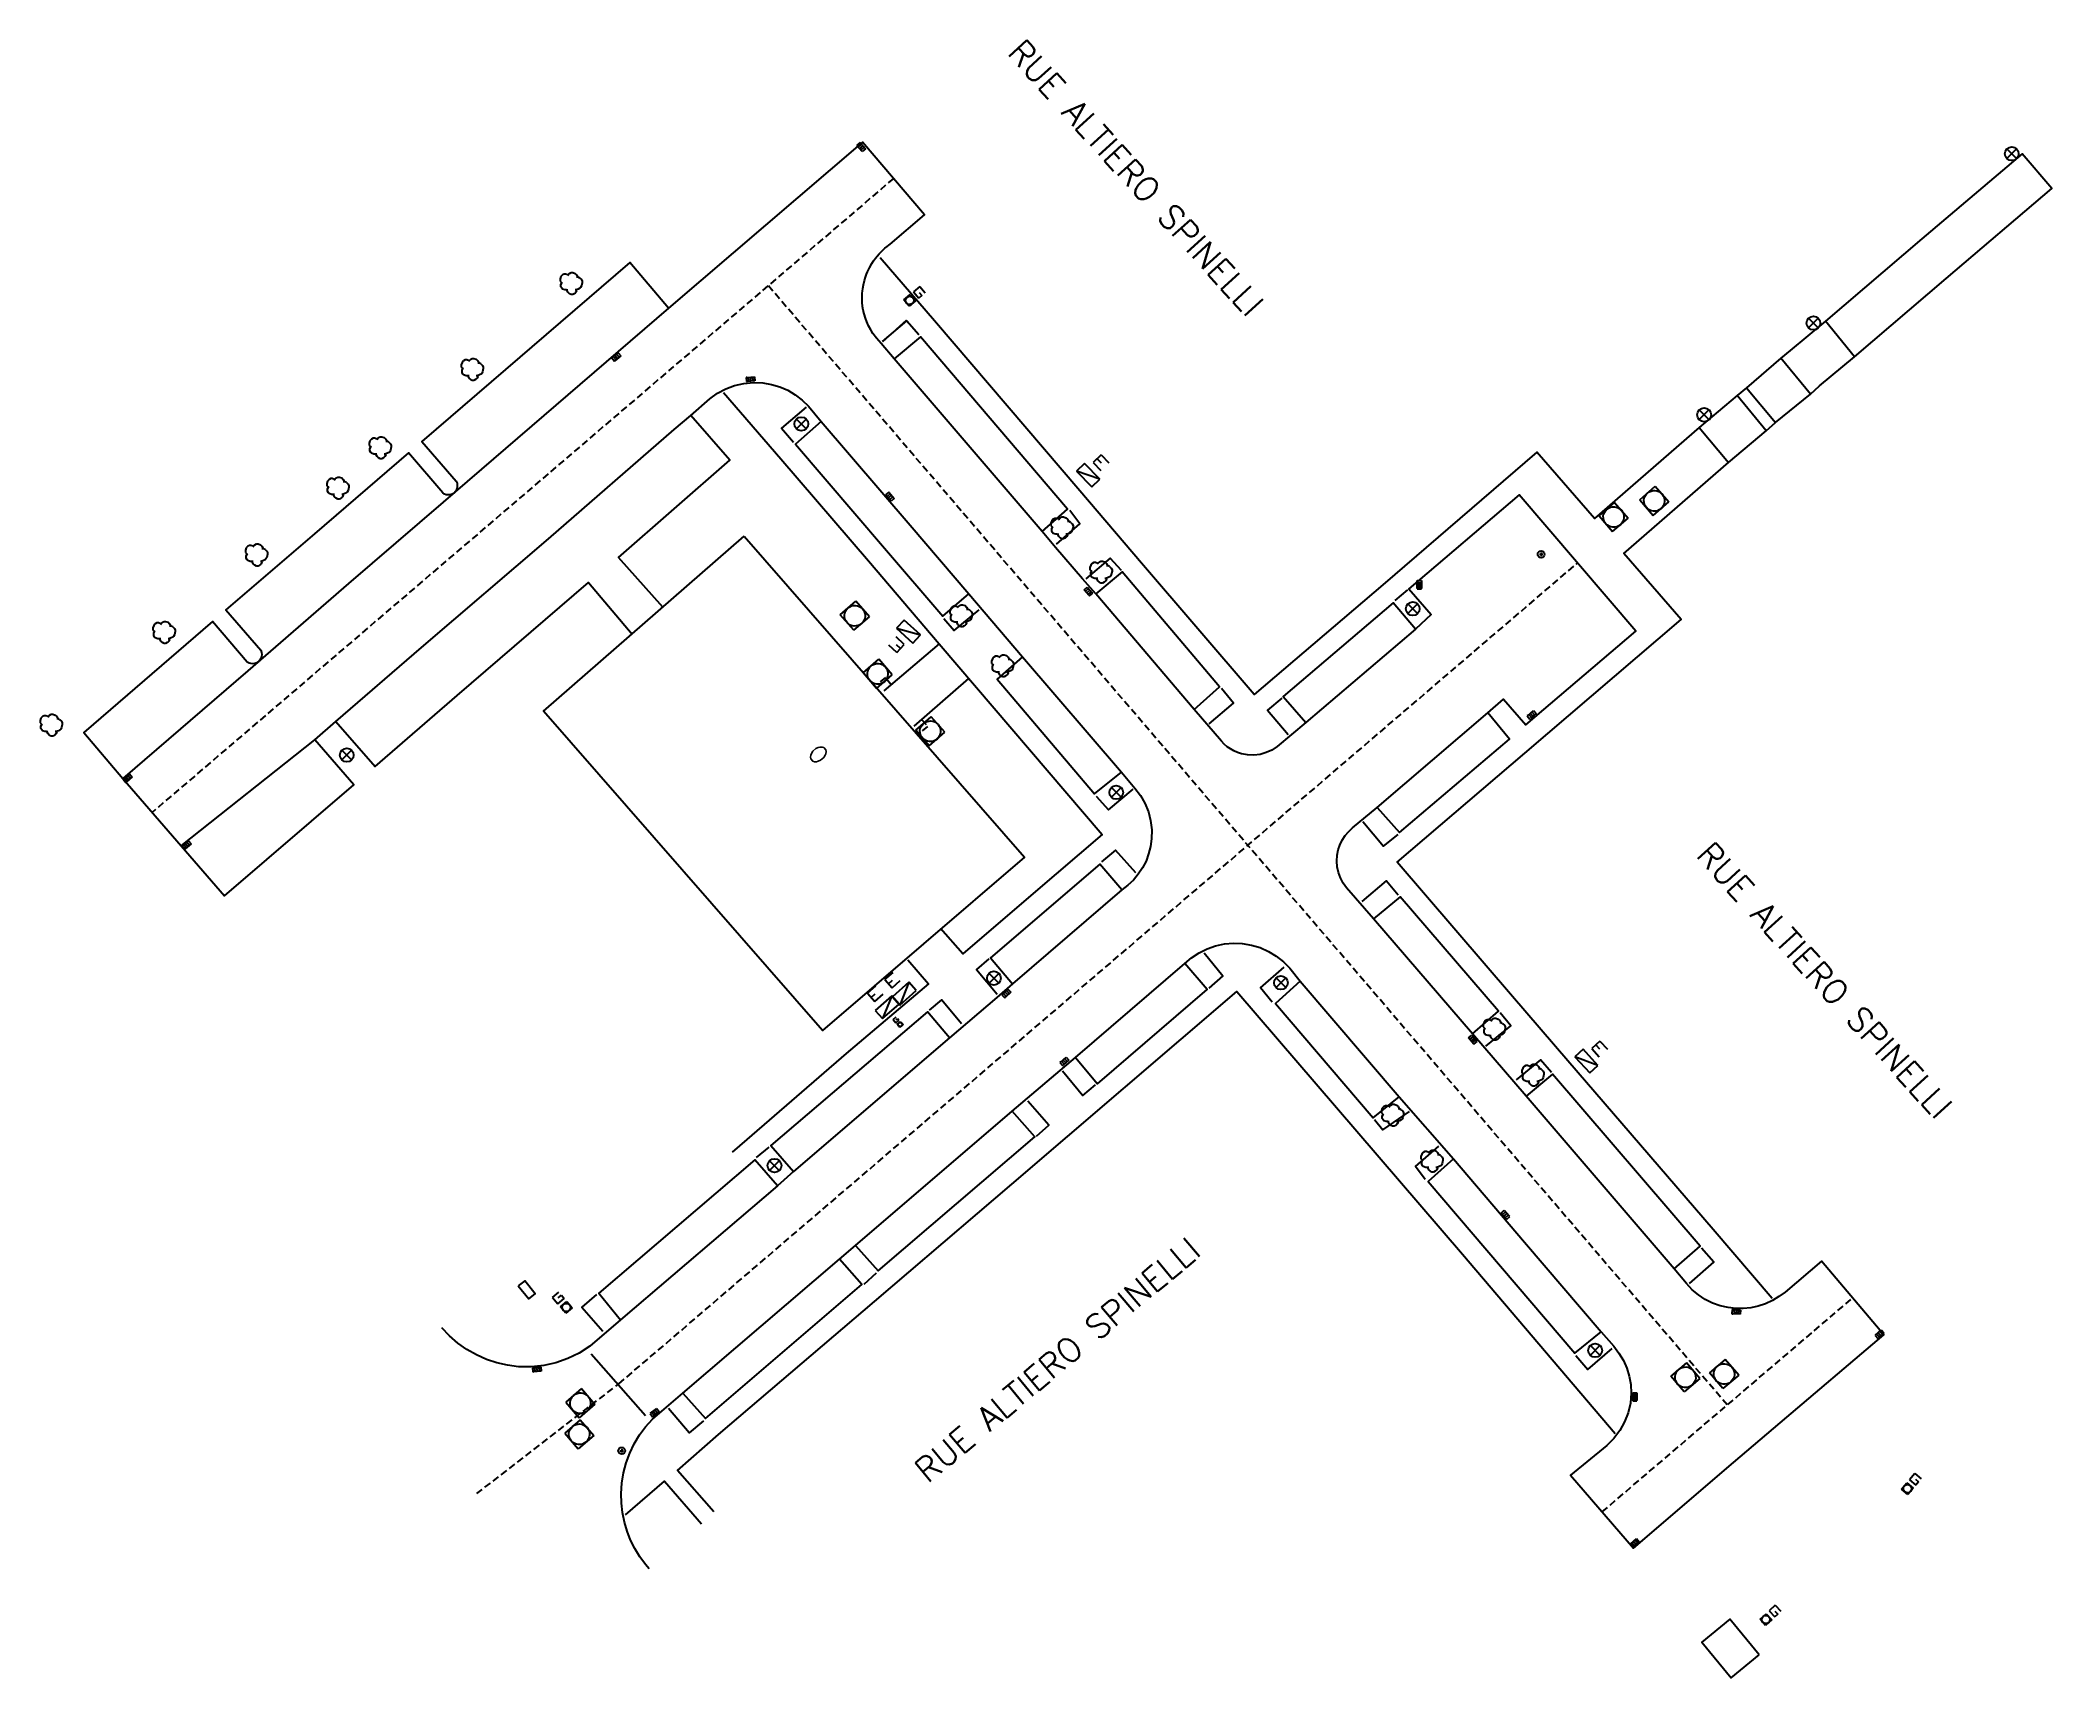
# Model space of a CAD drawing. Header units: millimetres. Extents: x 147000 to 147389, y 145000 to 145989.
# Drawn here: x 147213.2 to 147359.2, y 145302.8 to 145421.7 of the extents above; entities that cross this region are included whole.
import ezdxf
from ezdxf.enums import TextEntityAlignment as Align

# ---------------------------------------------------------------- set-up
doc = ezdxf.new("R2010")
doc.units = ezdxf.units.MM
doc.linetypes.add('DASHED', pattern=[0.75, 0.5, -0.25])
doc.layers.get('0').update_dxf_attribs({"linetype": 'CONTINUOUS'})
for name, color, linetype in [('W0001', 6, 'DASHED'), ('W0006', 2, 'CONTINUOUS'), ('W0008', 7, 'CONTINUOUS'), ('W0014', 7, 'CONTINUOUS'), ('W0017', 7, 'CONTINUOUS'), ('W0020', 2, 'CONTINUOUS'), ('W0100', 7, 'CONTINUOUS'), ('W0105', 7, 'CONTINUOUS'), ('W0113', 2, 'DASHED'), ('W0300', 7, 'CONTINUOUS'), ('W0400', 7, 'CONTINUOUS'), ('W0412', 7, 'CONTINUOUS'), ('W0420', 7, 'CONTINUOUS'), ('W0421', 7, 'CONTINUOUS'), ('W0425', 7, 'CONTINUOUS'), ('W0430', 7, 'CONTINUOUS'), ('W0431', 7, 'CONTINUOUS'), ('W0469', 7, 'CONTINUOUS'), ('W0856', 7, 'CONTINUOUS'), ('W0989', 7, 'CONTINUOUS'), ('W0991', 7, 'CONTINUOUS')]:
    doc.layers.add(name, color=color, linetype=linetype)
doc.styles.get("Standard").update_dxf_attribs({"font": 'romans.shx', "width": 0.85})

msp = doc.modelspace()

# ---------------------------------------------------------------- texts
at = {"layer": 'W0989'}
for rotation, p in [(312.3161, (147283.96, 145421.34)), (312.3161, (147333.94, 145363.07)), (39.9602, (147277.05, 145317.54))]:
    msp.add_text('RUE ALTIERO SPINELLI', height=1.75, rotation=rotation, dxfattribs=at).set_placement(p, align=Align.MIDDLE_LEFT)
at = {"layer": 'W0991'}
msp.add_text('O', height=1.25, rotation=311.1237, dxfattribs=at).set_placement((147269.19, 145369.44), align=Align.CENTER)

# ---------------------------------------------------------------- blocks, each defined once
blk = doc.blocks.new('T856')
for p, q in [((-0.125, 0), (0.125, 0)), ((0, 0.125), (0, -0.125))]:
    blk.add_line(p, q)
blk.add_ellipse((0, 0), major_axis=(-0.177, 0.177), ratio=1, start_param=3.9269908, end_param=10.2101761)
blk = doc.blocks.new('T469')
at = {"color": 0, "linetype": 'Continuous', "flags": 128}
for points in [[(-0.35, 0.35), (0.35, -0.35)], [(-0.35, -0.35), (0.35, 0.35)]]:
    blk.add_lwpolyline(points, dxfattribs=at)
at = {"color": 0, "linetype": 'Continuous'}
blk.add_circle((0, 0), 0.5, dxfattribs=at)
blk = doc.blocks.new('T420')
for p, q in [((0.75, 0.75), (-0.75, 0.75)), ((-0.75, 0.75), (-0.75, -0.75)), ((0.75, 0.75), (0.75, -0.75)), ((0.75, -0.75), (-0.75, -0.75))]:
    blk.add_line(p, q)
blk.add_ellipse((0, 0), major_axis=(-0.53, 0.53), ratio=1, start_param=3.926991, end_param=10.210176)
blk = doc.blocks.new('T400')
for p, q in [((-0.15, 0.3), (0.15, 0.3)), ((-0.15, -0.25), (-0.15, 0.3)), ((-0.15, 0.15), (0.15, 0.15)), ((-0.15, 0), (0.15, 0)), ((0.15, 0.3), (0.15, -0.25)), ((-0.15, -0.15), (0.15, -0.15)), ((-0.15, -0.25), (-0.15, -0.3)), ((-0.15, -0.3), (0.15, -0.3)), ((0.15, -0.3), (0.15, -0.25))]:
    blk.add_line(p, q)
blk = doc.blocks.new('T300')
for p, q in [((-0.8, 0.51), (-0.86, 0.34)), ((-0.86, 0.34), (-0.86, 0.17)), ((-0.86, 0.17), (-0.74, 0.06)), ((-0.69, 0.63), (-0.8, 0.51)), ((-0.8, -0.06), (-0.74, 0.06)), ((-0.74, 0.06), (-0.69, 0.11)), ((-0.57, 0.69), (-0.69, 0.63)), ((-0.46, 0.69), (-0.57, 0.69)), ((-0.29, 0.63), (-0.46, 0.69)), ((-0.29, 0.63), (-0.17, 0.74)), ((-0.23, 0.57), (-0.29, 0.63)), ((-0.17, 0.74), (-0.06, 0.8)), ((-0.06, 0.8), (0.06, 0.8)), ((0.06, 0.8), (0.23, 0.74)), ((0.23, 0.74), (0.34, 0.63)), ((0.34, 0.63), (0.4, 0.51)), ((0.46, 0.46), (0.34, 0.46)), ((0.4, 0.51), (0.4, 0.46)), ((0.57, 0.4), (0.46, 0.46)), ((0.57, 0.4), (0.69, 0.29)), ((0.69, 0.29), (0.74, 0.17)), ((0.74, 0.06), (0.69, -0.17)), ((0.74, 0.17), (0.74, 0.06)), ((-0.8, -0.17), (-0.8, -0.06)), ((-0.8, -0.23), (-0.8, -0.17)), ((-0.74, -0.34), (-0.8, -0.23)), ((-0.69, -0.4), (-0.74, -0.34)), ((-0.51, -0.46), (-0.69, -0.4)), ((-0.4, -0.46), (-0.51, -0.46)), ((-0.4, -0.46), (-0.34, -0.46)), ((-0.34, -0.46), (-0.34, -0.4)), ((-0.34, -0.51), (-0.34, -0.46)), ((-0.29, -0.63), (-0.34, -0.51)), ((-0.17, -0.74), (-0.29, -0.63)), ((-0.06, -0.8), (-0.17, -0.74)), ((0.06, -0.8), (-0.06, -0.8)), ((0.17, -0.74), (0.06, -0.8)), ((0.23, -0.69), (0.17, -0.74)), ((0.29, -0.46), (0.23, -0.46)), ((0.29, -0.63), (0.23, -0.69)), ((0.46, -0.4), (0.29, -0.46)), ((0.34, -0.51), (0.29, -0.63)), ((0.34, -0.51), (0.34, -0.46)), ((0.57, -0.34), (0.46, -0.4)), ((0.63, -0.29), (0.57, -0.34)), ((0.69, -0.17), (0.63, -0.29))]:
    blk.add_line(p, q)
blk = doc.blocks.new('T430')
at = {"flags": 128}
for points in [[(-0.4, 2.1), (0.4, 2.1)], [(-0.4, 2.1), (-0.4, 1.3)], [(-0.4, 1.7), (0, 1.7)], [(0.8, 0.8), (-0.8, 0.8)], [(-0.8, 0.8), (-0.8, 0)], [(0.8, 0.8), (-0.8, 0)], [(-0.8, 0), (0.8, 0)], [(-0.4, 1.3), (0.4, 1.3)], [(0.8, 0), (0.8, 0.8)]]:
    blk.add_lwpolyline(points, dxfattribs=at)
blk = doc.blocks.new('T412')
for p, q in [((-0.3, 1.2), (0.3, 1.2)), ((-0.3, 1.2), (-0.3, 0.6)), ((-0.3, 0.6), (0.3, 0.6)), ((-0.3, 0.3), (0.3, 0.3)), ((-0.3, -0.3), (-0.3, 0.3)), ((0, 0.9), (0.3, 0.9)), ((0.3, 0.9), (0.3, 0.6)), ((0.3, 0.3), (0.3, -0.3)), ((0.3, -0.3), (-0.3, -0.3))]:
    blk.add_line(p, q)
blk.add_ellipse((0, 0), major_axis=(0.212, 0.212), ratio=1, start_param=5.497787, end_param=11.780972)
blk = doc.blocks.new('T425')
for p, q in [((-0.15, 0.6), (0.15, 0.6)), ((-0.15, 0.6), (-0.15, 0.3)), ((-0.15, 0.3), (0.15, 0.3)), ((-0.15, 0.15), (0.15, 0.15)), ((-0.15, -0.15), (-0.15, 0.15)), ((0, 0.45), (0.15, 0.45)), ((0.15, 0.45), (0.15, 0.3)), ((0.15, 0.15), (0.15, -0.15)), ((0.15, -0.15), (-0.15, -0.15))]:
    blk.add_line(p, q)
blk.add_ellipse((0, 0), major_axis=(-0.106, 0.106), ratio=1, start_param=3.926991, end_param=10.210176)

# ---------------------------------------------------------------- linework, layer by layer
at = {"layer": 'W0001'}
for points in [[(147275.12, 145411.67), (147221.31, 145365.64)], [(147335.64, 145322.61), (147266.03, 145403.89)], [(147255.19, 145324.15), (147324.77, 145383.75)], [(147326.56, 145314.85), (147344.74, 145330.38)], [(147244.87, 145316.17), (147255.19, 145324.15)]]:
    msp.add_lwpolyline(points, dxfattribs=at)
at = {"layer": 'W0006'}
for points in [[(147258.79, 145402.25), (147255.98, 145405.56), (147240.89, 145392.58), (147243.37, 145389.68), (147243.44, 145389.54), (147243.46, 145389.38), (147243.45, 145389.23), (147243.41, 145389.08), (147243.33, 145388.94), (147243.22, 145388.83), (147243.09, 145388.75), (147242.95, 145388.71), (147242.8, 145388.69), (147242.66, 145388.71), (147242.52, 145388.76), (147242.4, 145388.84), (147239.91, 145391.75), (147233.1, 145385.86), (147226.66, 145380.35), (147229.19, 145377.41), (147229.24, 145377.26), (147229.26, 145377.11), (147229.25, 145376.96), (147229.2, 145376.82), (147229.13, 145376.69), (147229.02, 145376.58), (147228.9, 145376.5), (147228.77, 145376.45), (147228.62, 145376.43), (147228.48, 145376.44), (147228.34, 145376.48), (147228.21, 145376.55), (147225.69, 145379.5), (147216.35, 145371.43), (147219.17, 145368.11)], [(147285.92, 145386.04), (147287.75, 145387.66), (147277.08, 145400.17), (147275.17, 145398.58)], [(147258.37, 145380.54), (147255.15, 145384.16), (147263.23, 145391.21), (147260.42, 145394.46)], [(147269.88, 145394.03), (147268, 145392.39), (147274.47, 145384.83), (147278.7, 145379.88), (147280.6, 145381.5)], [(147296.95, 145373.12), (147298.79, 145374.76), (147291.71, 145383.1), (147289.8, 145381.5)], [(147234.64, 145372.24), (147237.49, 145368.98), (147243.45, 145374.13), (147252.99, 145382.33), (147256.14, 145378.59)], [(147313.02, 145378.94), (147311.4, 145380.85), (147303.4, 145374.06), (147305.04, 145372.16)], [(147284.49, 145376.93), (147282.64, 145375.31), (147289.71, 145366.98), (147291.67, 145368.55)], [(147310.22, 145366), (147311.85, 145364.17), (147319.83, 145370.96), (147318.25, 145372.88)], [(147223.41, 145363.2), (147226.57, 145359.57), (147235.94, 145367.65), (147233.12, 145370.92)], [(147291.7, 145360.01), (147290.1, 145361.87), (147282.16, 145355.09), (147283.75, 145353.2)], [(147317.15, 145349.57), (147319.03, 145351.21), (147311.89, 145359.5), (147309.96, 145357.9)], [(147288.33, 145347.85), (147289.92, 145345.94), (147297.88, 145352.79), (147296.26, 145354.67)], [(147304.65, 145353.39), (147302.84, 145351.76), (147309.93, 145343.46), (147311.83, 145344.99)], [(147279.19, 145349.28), (147277.59, 145351.15), (147266.22, 145341.44), (147267.85, 145339.56)], [(147331.78, 145332.49), (147333.67, 145334.13), (147322.95, 145346.63), (147321.04, 145345.04)], [(147272.37, 145334.18), (147274, 145332.35), (147285.38, 145342.07), (147283.74, 145343.94)], [(147266.69, 145338.53), (147265.06, 145340.41), (147253.72, 145330.72), (147255.31, 145328.79)], [(147315.76, 145340.49), (147313.92, 145338.83), (147324.57, 145326.36), (147326.49, 145327.92)], [(147259.82, 145323.47), (147261.47, 145321.62), (147272.83, 145331.35), (147271.2, 145333.2)]]:
    msp.add_lwpolyline(points, dxfattribs=at)
at = {"layer": 'W0008'}
msp.add_lwpolyline([(147257.38, 145310.7), (147257.12, 145311.02), (147256.71, 145311.58), (147256.34, 145312.18), (147256.04, 145312.8), (147255.78, 145313.44), (147255.59, 145314.11), (147255.45, 145314.79), (147255.37, 145315.48), (147255.36, 145316.17), (147255.41, 145316.93), (147255.53, 145317.67), (147255.72, 145318.4), (147255.98, 145319.1), (147256.3, 145319.78), (147256.69, 145320.43), (147257.13, 145321.03), (147257.63, 145321.59), (147259.82, 145323.47), (147271.2, 145333.2), (147272.37, 145334.18), (147283.74, 145343.94), (147288.33, 145347.85), (147296.26, 145354.67), (147296.76, 145355.09), (147297.3, 145355.45), (147297.89, 145355.74), (147298.5, 145355.95), (147299.14, 145356.09), (147299.79, 145356.15), (147300.44, 145356.12), (147301.1, 145356.01), (147301.73, 145355.82), (147302.33, 145355.55), (147302.9, 145355.2), (147303.42, 145354.79), (147303.88, 145354.32), (147304.65, 145353.39), (147311.83, 145344.99), (147315.76, 145340.49), (147320.92, 145334.44), (147326.49, 145327.92), (147327.4, 145326.87), (147327.78, 145326.38), (147328.1, 145325.85), (147328.35, 145325.29), (147328.53, 145324.7), (147328.63, 145324.09), (147328.67, 145323.47), (147328.61, 145322.75), (147328.45, 145322.05), (147328.19, 145321.38), (147327.84, 145320.75), (147327.4, 145320.17), (147326.89, 145319.67), (147324.27, 145317.5), (147328.84, 145312.21), (147336.09, 145318.43), (147339.47, 145321.32), (147347, 145327.71), (147342.49, 145333.04), (147339.83, 145330.81), (147339.39, 145330.48), (147338.92, 145330.19), (147338.42, 145329.96), (147337.89, 145329.79), (147337.35, 145329.67), (147336.8, 145329.61), (147336.25, 145329.61), (147335.7, 145329.68), (147335.13, 145329.81), (147334.57, 145330.01), (147334.03, 145330.28), (147333.54, 145330.6), (147333.08, 145330.98), (147332.68, 145331.42), (147331.78, 145332.49), (147321.04, 145345.04), (147317.15, 145349.57), (147309.96, 145357.9), (147308, 145360.17), (147307.76, 145360.51), (147307.57, 145360.88), (147307.42, 145361.28), (147307.33, 145361.69), (147307.3, 145362.11), (147307.33, 145362.53), (147307.4, 145362.91), (147307.52, 145363.27), (147307.69, 145363.62), (147307.9, 145363.95), (147308.15, 145364.24), (147308.43, 145364.51), (147310.22, 145366), (147318.25, 145372.88), (147319.4, 145373.85), (147321.01, 145371.99), (147329.01, 145378.81), (147320.53, 145388.69), (147312.53, 145381.87), (147314.15, 145380), (147313.02, 145378.94), (147305.04, 145372.16), (147302.98, 145370.42), (147302.59, 145370.17), (147302.17, 145369.98), (147301.73, 145369.85), (147301.28, 145369.8), (147300.82, 145369.81), (147300.37, 145369.9), (147300.09, 145369.99), (147299.83, 145370.11), (147299.58, 145370.25), (147299.34, 145370.41), (147299.12, 145370.6), (147298.92, 145370.81), (147296.95, 145373.12), (147289.8, 145381.5), (147288.83, 145382.6), (147286.89, 145384.88), (147285.92, 145386.04), (147275.17, 145398.58), (147274.22, 145399.69), (147273.88, 145400.07), (147273.63, 145400.41), (147273.47, 145400.67), (147273.31, 145400.98), (147273.18, 145401.26), (147273.08, 145401.54), (147272.99, 145401.85), (147272.93, 145402.11), (147272.88, 145402.38), (147272.85, 145402.7), (147272.84, 145403.02), (147272.85, 145403.35), (147272.86, 145403.49), (147272.89, 145403.69), (147272.94, 145403.96), (147273.01, 145404.27), (147273.08, 145404.5), (147273.16, 145404.72), (147273.23, 145404.9), (147273.37, 145405.19), (147273.54, 145405.5), (147273.67, 145405.69), (147273.82, 145405.89), (147273.94, 145406.04), (147274.08, 145406.2), (147274.2, 145406.33), (147274.32, 145406.45), (147274.5, 145406.61), (147274.66, 145406.74), (147274.79, 145406.83), (147274.88, 145406.9), (147274.88, 145406.9), (147277.38, 145409.04), (147272.86, 145414.31), (147258.79, 145402.25), (147242.44, 145388.16), (147235.56, 145382.25), (147228.26, 145375.93), (147219.17, 145368.11), (147223.41, 145363.2), (147233.12, 145370.92), (147234.64, 145372.24), (147240.85, 145377.61), (147250.07, 145385.51), (147259.21, 145393.44), (147260.42, 145394.46), (147261.79, 145395.67), (147262.35, 145396.07), (147262.95, 145396.39), (147263.59, 145396.64), (147264.26, 145396.79), (147264.95, 145396.85), (147265.63, 145396.83), (147266.26, 145396.72), (147266.86, 145396.54), (147267.44, 145396.29), (147267.99, 145395.97), (147268.49, 145395.58), (147268.94, 145395.14), (147269.88, 145394.03), (147276.33, 145386.49), (147280.6, 145381.5), (147284.49, 145376.93), (147291.67, 145368.55), (147292.63, 145367.4), (147293.04, 145366.87), (147293.37, 145366.3), (147293.62, 145365.68), (147293.78, 145365.04), (147293.86, 145364.38), (147293.85, 145363.71), (147293.78, 145363.17), (147293.64, 145362.63), (147293.45, 145362.11), (147293.2, 145361.62), (147292.89, 145361.16), (147292.54, 145360.73), (147292.14, 145360.35), (147291.7, 145360.01), (147283.75, 145353.2), (147282.62, 145352.19), (147279.19, 145349.28), (147267.85, 145339.56), (147266.69, 145338.53), (147255.31, 145328.79), (147253.07, 145326.87), (147252.3, 145326.38), (147251.48, 145325.98), (147250.62, 145325.68), (147249.73, 145325.48), (147248.82, 145325.38), (147247.91, 145325.39), (147247.11, 145325.49), (147246.33, 145325.66), (147245.57, 145325.91), (147244.84, 145326.24), (147244.14, 145326.64), (147243.49, 145327.1), (147242.89, 145327.63), (147242.34, 145328.22)], dxfattribs=at)
at = {"layer": 'W0014'}
for points in [[(147338.91, 145330.34), (147334.61, 145335.34), (147324.07, 145347.6), (147320.06, 145352.26), (147311.69, 145362.03), (147320.94, 145369.95), (147332.29, 145379.64), (147328.13, 145384.44), (147335.72, 145391.05), (147338.47, 145393.35), (147339.14, 145393.94), (147341.68, 145396.02), (147342.33, 145396.62), (147344.88, 145398.72), (147351.54, 145404.41), (147359.19, 145410.94), (147357.04, 145413.45), (147349.77, 145407.29), (147342.77, 145401.31), (147340.2, 145399.17), (147339.53, 145398.62), (147337.03, 145396.48), (147336.36, 145395.91), (147333.6, 145393.59), (147326, 145386.98), (147321.81, 145391.79), (147310.63, 145382.17), (147301.31, 145374.19), (147293.12, 145383.73), (147288.64, 145388.99), (147278.1, 145401.33), (147274.15, 145405.91)], [(147276.99, 145400.32), (147276.05, 145401.35), (147274.32, 145399.81)], [(147274.33, 145399.83), (147276.09, 145401.34), (147276.97, 145400.34)], [(147262.77, 145396.14), (147266.94, 145391.32), (147273.3, 145383.9), (147278.43, 145377.88), (147290.27, 145364.03), (147285.25, 145359.74), (147280.16, 145355.36), (147278.54, 145357.2)], [(147268.77, 145395.07), (147266.98, 145393.54), (147267.85, 145392.53)], [(147286.96, 145385.11), (147288.65, 145386.59), (147287.91, 145387.55)], [(147291.66, 145383.21), (147290.84, 145384.11), (147289.07, 145382.59)], [(147312.43, 145381.79), (147311.51, 145381.02)], [(147278.77, 145379.73), (147279.53, 145378.85), (147281.35, 145380.35)], [(147298.04, 145372.06), (147299.8, 145373.57), (147298.93, 145374.64)], [(147303.31, 145373.93), (147302.27, 145373.06), (147303.76, 145371.29)], [(147289.82, 145366.82), (147290.73, 145365.82), (147292.52, 145367.33)], [(147309.19, 145364.99), (147310.69, 145363.19), (147311.75, 145364.04)], [(147292.7, 145361.24), (147291.23, 145362.9), (147290.21, 145362.05)], [(147309.13, 145359.18), (147310.9, 145360.66), (147311.75, 145359.66)], [(147297.66, 145355.45), (147299.03, 145353.76), (147298.02, 145352.87)], [(147276.17, 145354.93), (147277.65, 145353.18), (147271.69, 145348.13), (147264.48, 145341.89), (147263.41, 145340.96)], [(147282.03, 145355.01), (147281.14, 145354.22), (147282.65, 145352.43)], [(147302.6, 145351.86), (147301.77, 145352.9), (147303.48, 145354.39)], [(147262.07, 145314.84), (147259.43, 145317.86), (147262.41, 145320.47), (147273.74, 145330.13), (147283.71, 145338.65), (147300.05, 145352.63), (147308.76, 145342.49), (147316.43, 145333.56), (147327.5, 145320.54)], [(147277.73, 145351.28), (147278.62, 145352.03), (147280.06, 145350.3)], [(147318.12, 145348.66), (147319.93, 145350.14), (147319.16, 145351.08)], [(147287.38, 145346.88), (147288.87, 145345.08), (147289.78, 145345.85)], [(147322.88, 145346.76), (147322.08, 145347.67), (147320.32, 145346.21)], [(147285.49, 145342.13), (147286.39, 145342.93), (147284.87, 145344.68)], [(147310.04, 145343.33), (147310.65, 145342.59), (147312.57, 145343.91)], [(147266.08, 145341.33), (147265.16, 145340.57)], [(147313.7, 145338.97), (147313.01, 145339.92), (147314.71, 145341.41)], [(147332.9, 145331.42), (147334.67, 145332.97), (147333.78, 145333.99)], [(147272.99, 145331.39), (147273.88, 145332.21)], [(147253.56, 145330.64), (147252.49, 145329.72), (147254.02, 145327.96)], [(147324.65, 145326.21), (147325.52, 145325.18), (147327.28, 145326.71)], [(147261.32, 145321.46), (147260.3, 145320.59), (147258.8, 145322.35)], [(147255.66, 145314.63), (147258.5, 145317.08), (147261.18, 145313.97)]]:
    msp.add_lwpolyline(points, dxfattribs=at)
at = {"layer": 'W0017'}
for points in [[(147278.43, 145377.88), (147274.43, 145374.46)], [(147276.62, 145371.91), (147280.58, 145375.36)]]:
    msp.add_lwpolyline(points, dxfattribs=at)
at = {"layer": 'W0020'}
msp.add_lwpolyline([(147253.18, 145326.32), (147257.11, 145321.84)], dxfattribs=at)
at = {"layer": 'W0100'}
msp.add_lwpolyline([(147264.28, 145385.7), (147284.64, 145362.38), (147269.97, 145349.81), (147249.72, 145373)], close=True, dxfattribs=at)
at = {"layer": 'W0105'}
msp.add_lwpolyline([(147342.33, 145396.62), (147344.88, 145398.72), (147342.77, 145401.31)], dxfattribs=at)
for points in [[(147337.03, 145396.48), (147339.14, 145393.94), (147341.68, 145396.02), (147339.53, 145398.62)], [(147333.6, 145393.59), (147335.72, 145391.05), (147338.47, 145393.35), (147336.36, 145395.91)]]:
    msp.add_lwpolyline(points, close=True, dxfattribs=at)
at = {"layer": 'W0113'}
for points in [[(147274.95, 145374.91), (147274.53, 145375.44), (147274, 145374.98)], [(147277.15, 145372.39), (147277.6, 145371.88), (147277.11, 145371.48)]]:
    msp.add_lwpolyline(points, dxfattribs=at)
at = {"layer": 'W0421'}
msp.add_lwpolyline([(147247.88, 145331.25), (147248.65, 145330.31), (147249.11, 145330.69), (147248.35, 145331.63)], close=True, dxfattribs=at)
at = {"layer": 'W0431'}
msp.add_lwpolyline([(147337.96, 145304.47), (147335.82, 145307.06), (147333.79, 145305.39), (147335.93, 145302.8)], close=True, dxfattribs=at)

# ---------------------------------------------------------------- block references
at = {"layer": 'W0300'}
for p in [(147251.78, 145404.04), (147244.6, 145397.81), (147237.92, 145392.12), (147234.84, 145389.19), (147287.41, 145386.3), (147228.94, 145384.33), (147290.24, 145383.09), (147280.08, 145379.92), (147222.23, 145378.71), (147283.1, 145376.29), (147214.04, 145371.97), (147318.79, 145349.89), (147321.59, 145346.56), (147311.4, 145343.65), (147314.26, 145340.32)]:
    msp.add_blockref('T300', p, dxfattribs=at)
at = {"layer": 'W0400'}
for p, rotation in [((147272.77, 145413.95), 220.5966572902988), ((147255, 145398.71), 309.00121018845), ((147264.74, 145397.1), 275.3811500491528), ((147274.86, 145388.57), 220.5454989081198), ((147289.27, 145381.68), 41.66987351902721), ((147321.44, 145372.73), 310.4146194332877), ((147219.53, 145368.12), 310.1214354089078), ((147223.81, 145363.28), 309.5041694383976), ((147283.31, 145352.49), 313.4246660986025), ((147317.17, 145349.13), 40.62837371958797), ((147287.52, 145347.56), 310.4521731930885), ((147319.54, 145336.42), 41.63567829489033), ((147336.29, 145329.37), 267.0329599492262), ((147346.69, 145327.75), 312.4255476957358), ((147249.23, 145325.19), 275.4688425948574), ((147257.78, 145322.05), 306.0489520023932), ((147328.93, 145312.6), 310.7772077683014)]:
    msp.add_blockref('T400', p, dxfattribs=dict(at, rotation=rotation))
for p in [(147313.29, 145382.17), (147328.93, 145323.2)]:
    msp.add_blockref('T400', p, dxfattribs=at)
at = {"layer": 'W0412'}
for p, rotation in [((147276.3, 145402.82), 309.9994655771649), ((147251.37, 145329.69), 39.96231228270388), ((147348.72, 145316.53), 319.82575026359), ((147338.44, 145307.03), 313.0948047139602)]:
    msp.add_blockref('T412', p, dxfattribs=dict(at, rotation=rotation))
at = {"layer": 'W0420'}
for p, rotation in [((147330.34, 145388.26), 130.9991306880638), ((147327.39, 145387.09), 130.9984488597936), ((147272.31, 145379.92), 221.1236027507703), ((147273.97, 145375.7), 220.7055039339848), ((147277.79, 145371.53), 221.1233916634056), ((147332.6, 145324.62), 310.606075357224), ((147335.41, 145324.86), 310.606407013692), ((147252.39, 145322.74), 40.77851551810569), ((147252.31, 145320.48), 40.82826596839974)]:
    msp.add_blockref('T420', p, dxfattribs=dict(at, rotation=rotation))
at = {"layer": 'W0425', "rotation": 41.52514450869828}
msp.add_blockref('T425', (147275.6, 145350.24), dxfattribs=at)
at = {"layer": 'W0430'}
for p, rotation in [((147288.96, 145389.85), 314.0429392622837), ((147276.48, 145379.07), 137.647658916856), ((147276.17, 145352.18), 41.30245887625916), ((147274.92, 145351.19), 41.21123681484833), ((147325.12, 145347.31), 312.5520864089482)]:
    msp.add_blockref('T430', p, dxfattribs=dict(at, rotation=rotation))
at = {"layer": 'W0469'}
for p in [(147356.29, 145413.47), (147341.89, 145401.17), (147333.96, 145394.51), (147268.43, 145393.85), (147312.81, 145380.43), (147235.43, 145369.8), (147291.29, 145367.09), (147282.41, 145353.6), (147303.24, 145353.27), (147266.48, 145339.99), (147326.05, 145326.57)]:
    msp.add_blockref('T469', p, dxfattribs=at)
at = {"layer": 'W0856'}
for p in [(147322.13, 145384.38), (147255.39, 145319.28)]:
    msp.add_blockref('T856', p, dxfattribs=at)

msp.set_redraw_order([(e.dxf.handle, doc.entitydb.next_handle()) for e in msp.query("TEXT MTEXT ATTDEF DIMENSION ARC_DIMENSION")])  # texts and dimensions are drawn at this point

doc.saveas('drawing.dxf')
